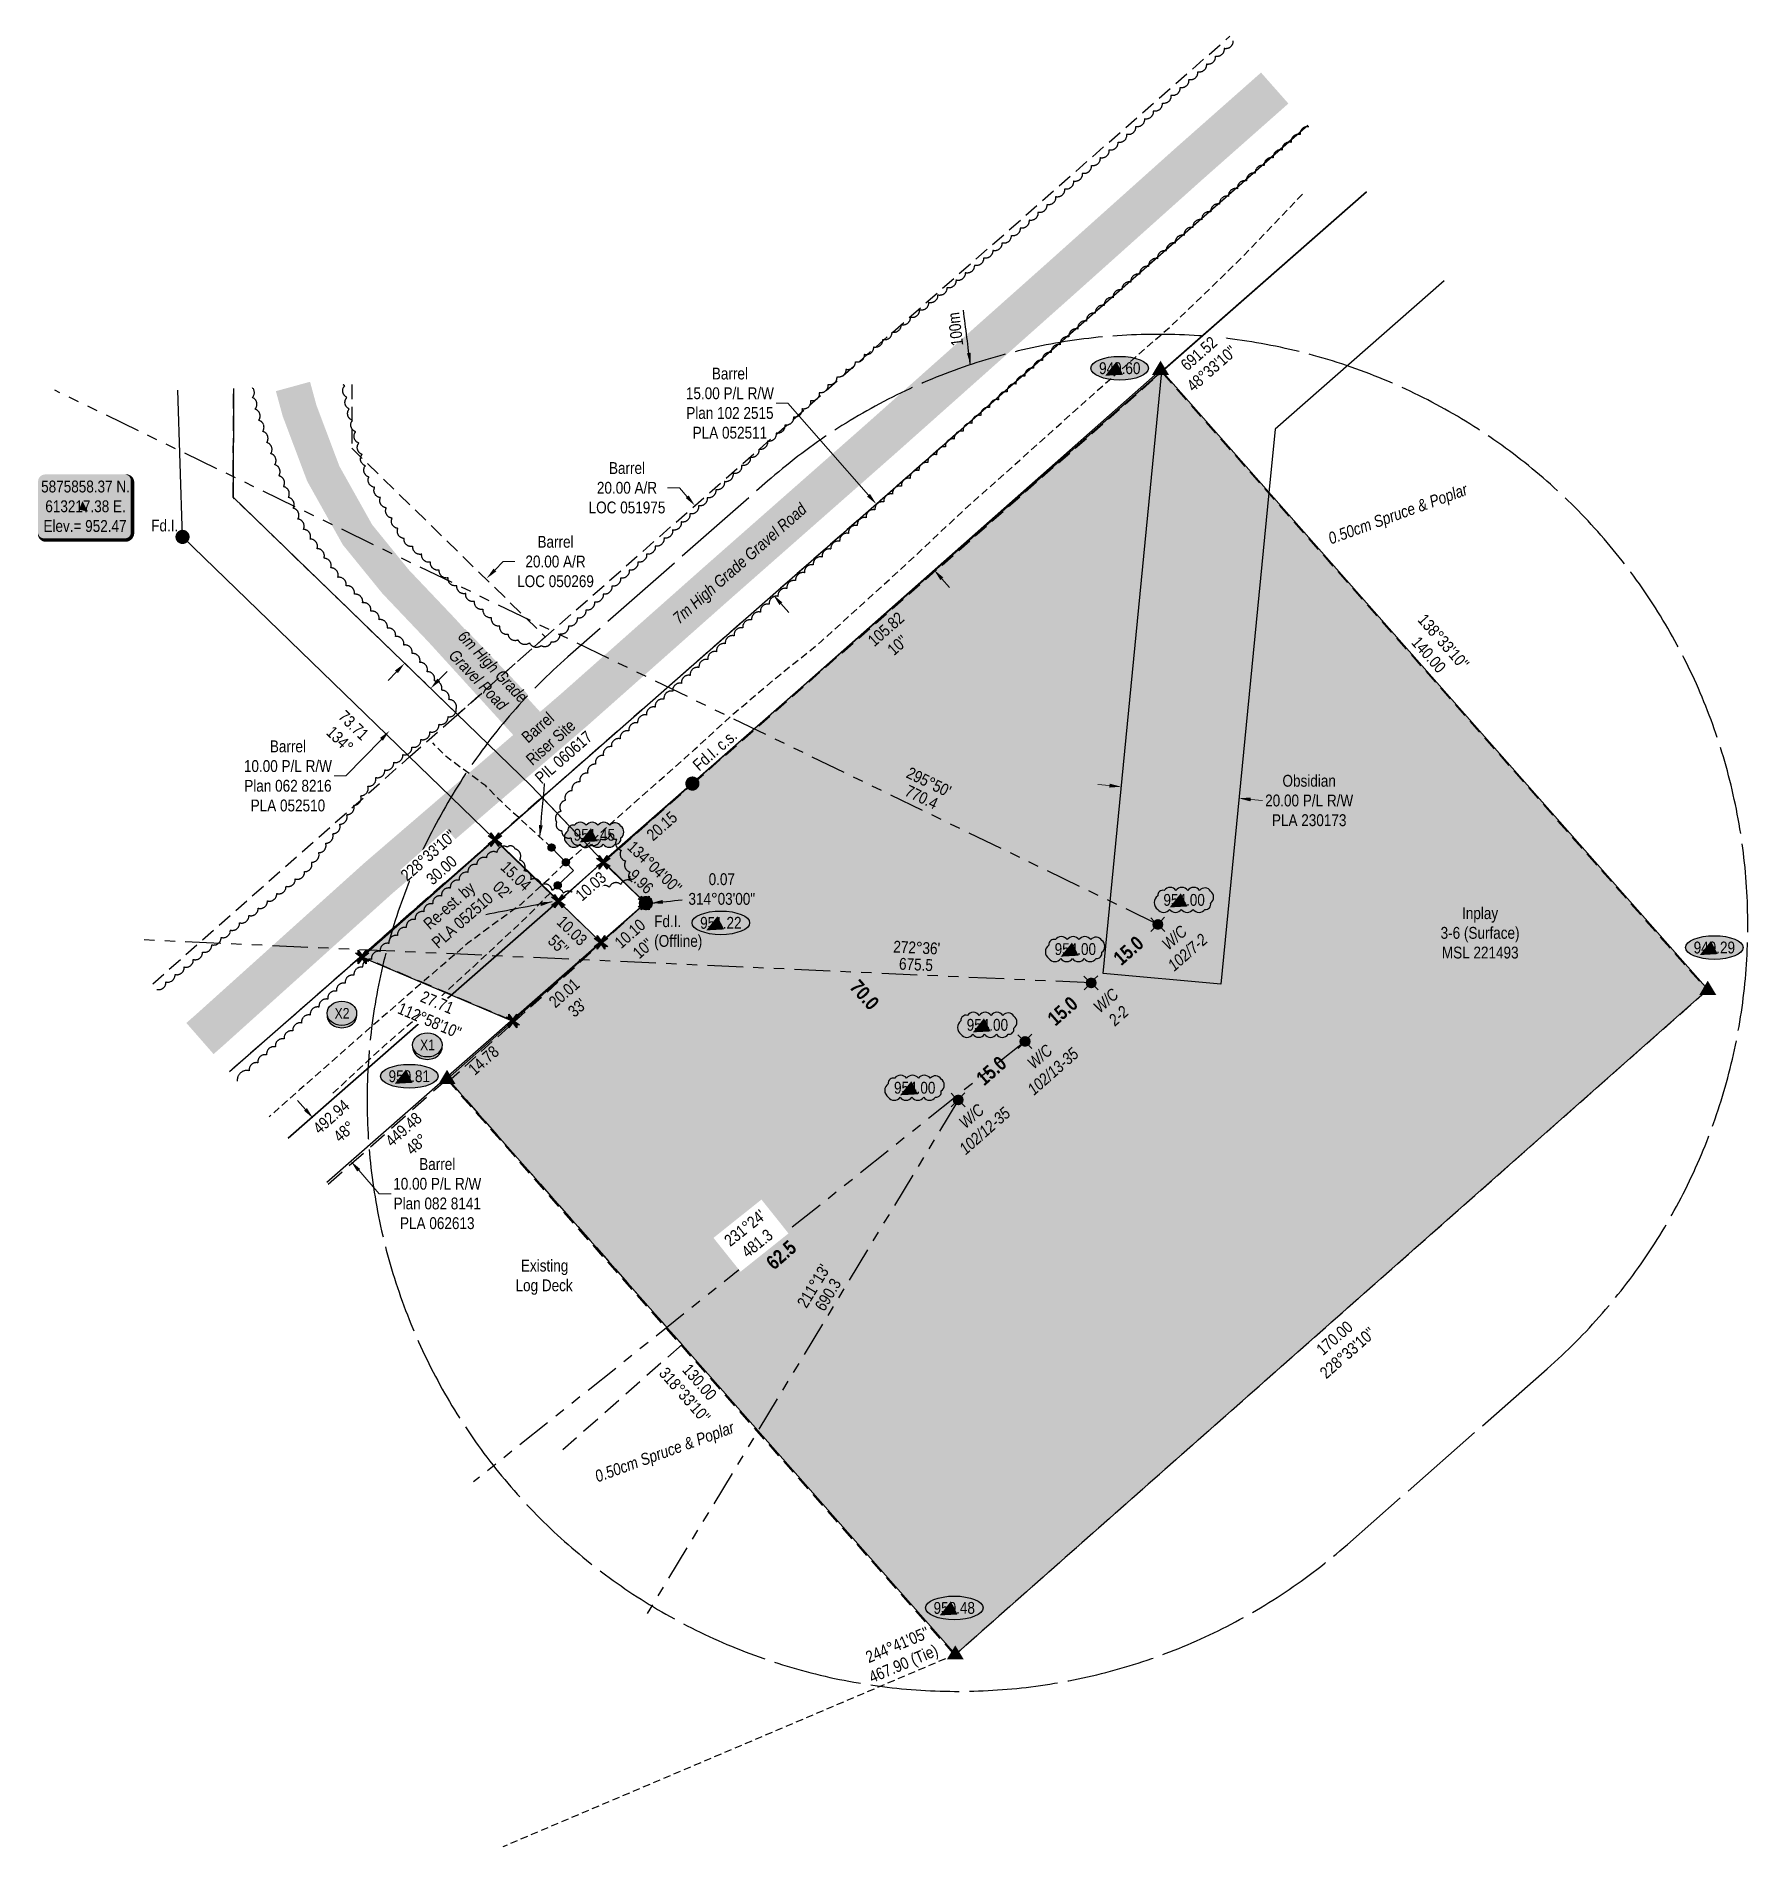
# Model space of a CAD drawing. Extents: x 608923 to 639703, y 5874498 to 5880756.
# Drawn here: x 614660 to 616108, y 5875053 to 5876585 of the extents above; entities that cross this region are included whole.
import ezdxf
from ezdxf.enums import TextEntityAlignment as Align

# ---------------------------------------------------------------- set-up
doc = ezdxf.new("R2010")
doc.units = 0
doc.header["$LTSCALE"] = 5
doc.header["$PDSIZE"] = 0.5
for name, pattern in [('0', [1, 1, 0]), ('foc-ACCESSROAD', [3.75, 2.5, -1.25]), ('foc-BUFFER', [16.75, 15, -1.75]), ('foc-DRILLPATH', [14.75, 6, -1.75, 1.75, -1.75, 1.75, -1.75]), ('foc-TIELINE', [1.875, 1.25, -0.625]), ('HIDDEN2', [4.7625, 3.175, -1.5875]), ('UG_PIPE', [1.875, 1.25, -0.625])]:
    doc.linetypes.add(name, pattern=pattern)
doc.layers.get('Defpoints').update_dxf_attribs({"color": 9})
doc.layers.add('AS-PIPE-AG', color=7, linetype='Continuous', true_color=0x7d00fa)
for name, color, linetype in [('AS-PIPE-UG', 44, 'UG_PIPE'), ('AS-ROADS', 254, 'Continuous'), ('AS-SYMBOL', 7, 'Continuous'), ('AUX-BUFFER', 7, 'foc-BUFFER'), ('C-AR', 13, 'foc-ACCESSROAD'), ('C-RW', 13, 'Continuous'), ('C-WS', 13, 'foc-ACCESSROAD'), ('DETAIL-T', 7, 'Continuous'), ('F-AR', 190, 'foc-ACCESSROAD'), ('F-RW', 190, 'Continuous'), ('L-BD', 7, 'Continuous'), ('L-BD1', 253, 'Continuous'), ('L-MON', 1, 'Continuous'), ('L-TIE', 7, 'foc-TIELINE'), ('P-CROSSINGS', 250, 'Continuous'), ('P-ELEVATION', 7, 'Continuous'), ('P-PDRILLPATH', 12, 'foc-DRILLPATH'), ('P-PROPOSED', 10, 'Continuous'), ('P-PROPOSED-H', 21, 'Continuous'), ('P-TXT', 4, 'Continuous'), ('T-BUSH', 110, '0'), ('T-BUSH-T', 110, 'Continuous'), ('T-EXISTING RTF', 220, 'HIDDEN2'), ('T-EXISTING RTF-T', 220, 'Continuous')]:
    doc.layers.add(name, color=color, linetype=linetype)
for name, color, linetype, lineweight in [('C-RW-T', 13, 'Continuous', 9), ('C-WS-T', 13, 'Continuous', 9), ('F-AR-T', 190, 'Continuous', 9), ('F-RW-T', 190, 'Continuous', 9), ('T-TEXT', 48, 'Continuous', 18)]:
    doc.layers.add(name, color=color, linetype=linetype, lineweight=lineweight)
doc.styles.add('80', font='ARIALN.TTF', dxfattribs={"height": 10})
doc.styles.add('80CG', font='ARIALN.TTF', dxfattribs={"height": 10})
doc.styles.add('80L', font='ARIALN.TTF', dxfattribs={"height": 10})
doc.styles.add('80LS', font='ARIALNI.TTF', dxfattribs={"height": 10})
doc.styles.add('BOLD', font='ARIALNB.TTF')
doc.styles.add('Crossing', font='ARIALN.TTF', dxfattribs={"height": 10})
doc.dimstyles.new('CG2011', dxfattribs={"dimscale": 5, "dimtxt": 9, "dimasz": 2, "dimexe": 0.2, "dimexo": 0.0625, "dimgap": 0.5, "dimtad": 0, "dimtih": 1, "dimtoh": 1, "dimzin": 0, "dimdsep": 46, "dimtxsty": '80CG', "dimcen": 0.1, "dimse1": 1, "dimse2": 1, "dimclrd": 256, "dimclrt": 256, "dimaunit": 1, "dimadec": 4, "dimazin": 0, "dimtfac": 0.06, "dimtofl": 0, "dimtmove": 0, "dimatfit": 1, "dimfxl": 0.2, "dimtolj": 1, "dimtzin": 0, "dimlwd": -1, "dimarcsym": 0})
doc.dimstyles.new('Compass 5 000', dxfattribs={"dimscale": 5, "dimtxt": 9, "dimasz": 2, "dimexe": 0.2, "dimexo": 0.0625, "dimgap": 0.5, "dimtad": 0, "dimtih": 1, "dimtoh": 1, "dimzin": 0, "dimdsep": 46, "dimtxsty": '80CG', "dimcen": 0.1, "dimse1": 1, "dimse2": 1, "dimclrd": 256, "dimclrt": 256, "dimaunit": 1, "dimadec": 4, "dimazin": 0, "dimtfac": 0.06, "dimtofl": 0, "dimtmove": 0, "dimatfit": 1, "dimfxl": 0.2, "dimtolj": 1, "dimtzin": 0, "dimlwd": -1, "dimarcsym": 0})

msp = doc.modelspace()

# ---------------------------------------------------------------- texts
at = {"layer": 'AUX-BUFFER', "insert": (615434.576, 5876321.839), "char_height": 9.9961, "attachment_point": 1, "rotation": 97.192284, "style": '80L'}
msp.add_mtext_dynamic_manual_height_columns('100m', width=6.84691, gutter_width=45, heights=[0], dxfattribs=at)
at = {"layer": 'C-WS-T', "insert": (615839.672, 5875847.628), "char_height": 9.99611, "attachment_point": 1, "style": '80L'}
msp.add_mtext_dynamic_manual_height_columns('\\pi26.918;Inplay\\P\\pi8.767;3-6 (Surface)\\P\\pi9.8307;MSL 221493', width=83.20415, gutter_width=50, heights=[0], dxfattribs=at)
at = {"layer": 'F-RW-T', "insert": (615057.406, 5875982.88), "char_height": 9.99611, "attachment_point": 1, "rotation": 41.231502, "style": '80L'}
msp.add_mtext_dynamic_manual_height_columns('\\pi16.05;Barrel\\P\\pi6.3538;Riser Site\\P\\pi1.9013;PIL 060617', width=60.96312, gutter_width=50, heights=[0], dxfattribs=at)
at = {"layer": 'L-BD', "color": 3, "style": 'BOLD'}
msp.add_text('70.0', height=11.9953, rotation=311.450745, dxfattribs=at).set_placement((615347.565, 5875779.598))
at = {"layer": 'L-BD', "color": 4, "style": '80L'}
for s, p in [("211°13'", (615317.676, 5875527.241)), ('690.3', (615329.857, 5875519.858))]:
    msp.add_text(s, height=9.9961, rotation=58.778304, dxfattribs=at).set_placement(p, align=Align.MIDDLE_CENTER)
at = {"layer": 'L-BD', "color": 4, "attachment_point": 2, "style": '80L'}
for s, insert, char_height, width, rotation in [(" 105.82\\P10''", (615374.481, 5876085.646), 9.9961, 48.69143, 41.4507), ("138°33'10'' 140.00", (615854.687, 5876075.662), 9.99611, 49.26691, 311.4507), ('73.71\\P134° ', (614931.908, 5876005.189), 9.9961, 48.21604, 315.9507), ('20.15\\P ', (615185.993, 5875920.154), 9.9961, 46.30471, 41.4507), ("134°04'00'' \\P9.96", (615186.679, 5875885.096), 9.99611, 56.28546, 316.3661), ("10.10\\P10'' ", (615158.975, 5875829.04), 9.9961, 28.19271, 41.4507), ('14.78', (615035.066, 5875721.88), 9.9961, 46.30471, 41.4507), ('492.94\\P48°', (614906.095, 5875674.194), 9.9961, 49.91686, 41.4507), ('449.48\\P48°', (614967.315, 5875663.402), 9.9961, 49.91686, 41.4507), ("170.00\\P228°33'10'' ", (615755.338, 5875486.882), 9.99611, 51.07814, 41.4507)]:
    msp.add_mtext(s, dxfattribs=dict(at, insert=insert, char_height=char_height, width=width, rotation=rotation))
at = {"layer": 'L-BD', "color": 4, "char_height": 9.9961, "attachment_point": 2, "style": '80L', "bg_fill": 1, "box_fill_scale": 1, "bg_fill_color": 21, "bg_fill_transparency": 0}
for s, insert, width, rotation in [("15.04\\P02'", (615069.326, 5875877.677), 28.21317, 315.9435), ("10.03\\P55''", (615116.759, 5875831.411), 28.21317, 315.9435), ("20.01\\P33'", (615103.294, 5875778.873), 46.30471, 41.4507)]:
    msp.add_mtext(s, dxfattribs=dict(at, insert=insert, width=width, rotation=rotation))
at = {"layer": 'L-BD', "insert": (615210.375, 5875876.394), "char_height": 9.99611, "attachment_point": 1, "style": '80L', "bg_fill": 1, "box_fill_scale": 1, "bg_fill_color": 21, "bg_fill_transparency": 0}
msp.add_mtext_dynamic_manual_height_columns('\\pi18.526;0.07\\P\\pi1.4555;314°03\'00"', width=58.33967, gutter_width=50, heights=[0], dxfattribs=at)
at = {"layer": 'L-BD', "color": 3, "char_height": 11.9953, "width": 28.17301, "attachment_point": 1, "rotation": 41.305715, "style": 'BOLD', "bg_fill": 1, "box_fill_scale": 1, "bg_fill_color": 21, "bg_fill_transparency": 0}
for insert in [(615570.222, 5875806.706), (615514.485, 5875755.545), (615454.16, 5875705.041)]:
    msp.add_mtext('15.0', dxfattribs=dict(at, insert=insert))
at = {"layer": 'L-BD', "color": 3, "insert": (615385.261, 5875227.657), "char_height": 9.99611, "width": 64.63255, "attachment_point": 2, "rotation": 23.014978, "style": '80L'}
msp.add_mtext(" 244°41'05''\\P467.90 (Tie)", dxfattribs=at)
at = {"layer": 'L-BD1', "color": 4, "style": '80L'}
for s, rotation, p in [("295°50'", 334.173344, (615415.326, 5875953.65)), ('770.4', 334.173344, (615409.12, 5875940.828)), ("272°36'", 357.401897, (615405.046, 5875813.475)), ('675.5', 357.401897, (615404.4, 5875799.245))]:
    msp.add_text(s, height=9.9961, rotation=rotation, dxfattribs=at).set_placement(p, align=Align.MIDDLE_CENTER)
at = {"layer": 'L-MON', "color": 4, "attachment_point": 1, "style": '80L'}
for s, width, insert, char_height in [('Fd.I.', 2.35628, (614757.111, 5876175.623), 10), ('Fd.I.\\P(Offline)', 3.9639, (615182.809, 5875840.809), 9.9961)]:
    msp.add_mtext_dynamic_manual_height_columns(s, width=width, gutter_width=50, heights=[0], dxfattribs=dict(at, insert=insert, char_height=char_height))
at = {"layer": 'P-CROSSINGS', "color": 3, "insert": (615214.303, 5875969.846), "char_height": 9.9961, "attachment_point": 1, "rotation": 41.145988, "style": '80L'}
msp.add_mtext_dynamic_manual_height_columns('Fd.I. c.s.', width=44.28363, gutter_width=50, heights=[0], dxfattribs=at)
at = {"layer": 'P-TXT', "char_height": 9.99611, "attachment_point": 1, "style": '80L'}
for s, width, insert, rotation in [('\\pi-6.5074;{\\fArial Narrow|b0|i1|c0|p34;W/C \\P\\pi-14.652;102/7-2}', 7.90471, (615616.33, 5875822.604), 41.450745), ('\\pi-6.5074;{\\fArial Narrow|b0|i1|c0|p34;W/C \\P\\pi-4.0186;2-2}', 7.90471, (615558.321, 5875769.325), 41.429071), ('\\pi-6.5074;{\\fArial Narrow|b0|i1|c0|p34;W/C \\P\\pi-21.079;102/13-35}', 7.90471, (615502.431, 5875721.936), 41.394927), ('\\pi-4.5184;{\\fArial Narrow|b0|i1|c0|p34;W/C \\P\\pi-19.09;102/12-35}', 11.88272, (615443.146, 5875670.329), 41.448346)]:
    msp.add_mtext_dynamic_manual_height_columns(s, width=width, gutter_width=50, heights=[0], dxfattribs=dict(at, insert=insert, rotation=rotation))
at = {"layer": 'T-BUSH-T', "style": '80LS'}
msp.add_text('0.50cm Spruce & Poplar', height=9.99611, rotation=20, dxfattribs=at).set_placement((615812.226, 5876180.492), align=Align.MIDDLE_CENTER)
at = {"layer": 'T-EXISTING RTF-T', "insert": (615059.743, 5875549.44), "char_height": 10, "attachment_point": 1, "style": '80L'}
msp.add_mtext_dynamic_manual_height_columns('\\pi10.257;Existing \\P\\pi5.6974;Log Deck', width=58.93224, gutter_width=50, heights=[0], dxfattribs=at)
at = {"layer": 'T-TEXT', "insert": (615197.415, 5876094.256), "char_height": 9.99611, "attachment_point": 1, "rotation": 41.450745, "style": '80L'}
msp.add_mtext_dynamic_manual_height_columns('{\\fArial Narrow|b0|i1|c0|p34;7m High Grade Gravel Road}', width=147.67303, gutter_width=50, heights=[0], dxfattribs=at)
at = {"layer": 'T-TEXT', "insert": (615022.682, 5876083.33), "char_height": 9.99611, "attachment_point": 1, "rotation": 313.660635, "style": '80L', "bg_fill": 1, "box_fill_scale": 1, "bg_fill_color": 254, "bg_fill_transparency": 0}
msp.add_mtext_dynamic_manual_height_columns('\\pi0.61398;{\\fArial Narrow|b0|i1|c0|p34;6m High Grade \\P\\pi6.9519;Gravel Road}', width=77.63752, gutter_width=50, heights=[0], dxfattribs=at)

# ---------------------------------------------------------------- blocks, each defined once
blk = doc.blocks.new('fdia')
at = {"color": 255, "const_width": 1}
blk.add_lwpolyline([(-0.5, 0, 1), (0.5, 0, 1)], format="xyb", close=True, dxfattribs=at)
blk = doc.blocks.new('Fdiaa')
blk.add_blockref('fdia', (0, 0))
blk = doc.blocks.new('fdib')
at = {"color": 1, "const_width": 1.6}
blk.add_lwpolyline([(-0.4, 0, 1), (0.4, 0, 1)], format="xyb", close=True, dxfattribs=at)
at = {"color": 1}
blk.add_circle((0, 0), 0.8, dxfattribs=at)
blk = doc.blocks.new('Fdibb')
blk.add_blockref('fdib', (0, 0))
blk = doc.blocks.new('fdicc')
for name in ['Fdibb', 'Fdiaa']:
    blk.add_blockref(name, (0, 0))
blk = doc.blocks.new('FDI')
blk.add_blockref('fdicc', (0, 0))
blk = doc.blocks.new('*D632')
at = {"layer": 'Defpoints', "color": 0, "transparency": 16777216}
for p in [(615004.2, 5876161.4), (614934.8, 5876089.7), (614971.6, 5876054)]:
    blk.add_point(p, dxfattribs=at)
at = {"layer": 'F-AR-T', "transparency": 16777216}
for p, q in [((615048, 5876132.9), (615055, 5876140.1)), ((615055, 5876140.1), (615065, 5876140.1)), ((614964.7, 5876046.8), (614957.7, 5876039.6))]:
    blk.add_line(p, q, dxfattribs=at)
for points in [[(615046.8, 5876134.1), (615049.2, 5876131.8), (615041, 5876125.8)], [(614963.5, 5876048), (614965.9, 5876045.7), (614971.6, 5876054)]]:
    blk.add_solid(points, dxfattribs=at)
at = {"layer": 'F-AR-T', "transparency": 16777216, "insert": (615099.3, 5876140.1), "char_height": 10, "attachment_point": 5, "style": '80CG'}
blk.add_mtext('\\A1;Barrel\\P20.00 A/R\\PLOC 050269', dxfattribs=at)
blk = doc.blocks.new('TRIA')
blk.add_hatch(color=255).paths.add_polyline_path([(-0.04, 1.52), (-1.47, -0.87), (1.39, -0.87)])
blk = doc.blocks.new('TRIAA')
blk.add_blockref('TRIA', (0, 0))
blk = doc.blocks.new('TRIB')
at = {"color": 1}
blk.add_lwpolyline([(-1.12, -0.67), (-0.04, 1.13), (1.04, -0.67)], close=True, dxfattribs=at)
blk = doc.blocks.new('TRIBB')
blk.add_blockref('TRIB', (0, 0))
blk = doc.blocks.new('TRICC')
for name in ['TRIAA', 'TRIBB']:
    blk.add_blockref(name, (0, 0))
blk = doc.blocks.new('plspike')
blk.add_blockref('TRICC', (0, 0))
blk = doc.blocks.new('RISER')
h = blk.add_hatch(color=255)
h.dxf.hatch_style = 1
edge = h.paths.add_edge_path()
edge.add_arc((0, 0), 0.7, 0, 360)
blk.add_hatch(color=13).paths.add_polyline_path([(0.58, -0.15), (-0.58, -0.15, 0.774597)])
at = {"color": 13}
blk.add_line((-0.58, -0.15), (0.58, -0.15), dxfattribs=at)
blk.add_circle((0, 0), 0.6, dxfattribs=at)
blk = doc.blocks.new('*D633')
at = {"layer": 'Defpoints', "color": 0, "transparency": 16777216}
for p in [(615320.7, 5876278.1), (615386.9, 5876202.7), (615217.3, 5876187.4)]:
    blk.add_point(p, dxfattribs=at)
at = {"layer": 'F-AR-T', "transparency": 16777216}
for p, q in [((615204.1, 5876202.5), (615194.1, 5876202.5)), ((615210.7, 5876195), (615204.1, 5876202.5)), ((615290.1, 5876104.5), (615296.7, 5876097))]:
    blk.add_line(p, q, dxfattribs=at)
for points in [[(615212, 5876196.1), (615209.5, 5876193.9), (615217.3, 5876187.4)], [(615291.3, 5876105.6), (615288.8, 5876103.4), (615283.5, 5876112)]]:
    blk.add_solid(points, dxfattribs=at)
at = {"layer": 'F-AR-T', "transparency": 16777216, "insert": (615159.8, 5876202.5), "char_height": 10, "attachment_point": 5, "style": '80CG'}
blk.add_mtext('\\A1;Barrel\\P20.00 A/R\\PLOC 051975', dxfattribs=at)
blk = doc.blocks.new('*D634')
at = {"layer": 'Defpoints', "color": 0, "transparency": 16777216}
for p in [(615420.5, 5876232.3), (615370.9, 5876188.7), (615469.2, 5876176.7)]:
    blk.add_point(p, dxfattribs=at)
at = {"layer": 'F-RW-T', "transparency": 16777216}
for p, q in [((615296, 5876274.1), (615286, 5876274.1)), ((615364.3, 5876196.2), (615296, 5876274.1)), ((615426.2, 5876125.6), (615432.8, 5876118.1))]:
    blk.add_line(p, q, dxfattribs=at)
for points in [[(615365.5, 5876197.3), (615363, 5876195.1), (615370.9, 5876188.7)], [(615427.5, 5876126.7), (615425, 5876124.5), (615419.6, 5876133.2)]]:
    blk.add_solid(points, dxfattribs=at)
at = {"layer": 'F-RW-T', "transparency": 16777216, "insert": (615246.9, 5876274.1), "char_height": 10, "attachment_point": 5, "style": '80CG'}
blk.add_mtext('\\A1;Barrel\\P15.00 P/L R/W\\PPlan 102 2515\\PPLA 052511', dxfattribs=at)
blk = doc.blocks.new('*D635')
at = {"layer": 'Defpoints', "color": 0, "transparency": 16777216}
for p in [(614856.7, 5876165.2), (614822, 5876129.3), (614958.8, 5875996.9)]:
    blk.add_point(p, dxfattribs=at)
at = {"layer": 'F-RW-T', "transparency": 16777216}
for p, q in [((615000.5, 5876040), (615007.5, 5876047.2)), ((614951.9, 5875989.7), (614921.9, 5875958.7)), ((614921.9, 5875958.7), (614911.9, 5875958.7))]:
    blk.add_line(p, q, dxfattribs=at)
for points in [[(614999.3, 5876041.1), (615001.7, 5876038.8), (614993.6, 5876032.8)], [(614950.7, 5875990.9), (614953.1, 5875988.5), (614958.8, 5875996.9)]]:
    blk.add_solid(points, dxfattribs=at)
at = {"layer": 'F-RW-T', "transparency": 16777216, "insert": (614872.8, 5875958.7), "char_height": 10, "attachment_point": 5, "style": '80CG'}
blk.add_mtext('\\A1;Barrel\\P10.00 P/L R/W\\PPlan 062 8216\\PPLA 052510', dxfattribs=at)
blk = doc.blocks.new('*D636')
at = {"layer": 'Defpoints', "color": 0, "transparency": 16777216}
for p in [(614934, 5875704), (614966, 5875667.5), (614926.2, 5875632.6)]:
    blk.add_point(p, dxfattribs=at)
at = {"layer": 'F-RW-T', "transparency": 16777216}
for p, q in [((614887.6, 5875676.6), (614881, 5875684.1)), ((614932.8, 5875625.1), (614950.1, 5875605.3)), ((614950.1, 5875605.3), (614960.1, 5875605.3))]:
    blk.add_line(p, q, dxfattribs=at)
for points in [[(614888.9, 5875677.7), (614886.4, 5875675.5), (614894.2, 5875669.1)], [(614934, 5875626.2), (614931.5, 5875624), (614926.2, 5875632.6)]]:
    blk.add_solid(points, dxfattribs=at)
at = {"layer": 'F-RW-T', "transparency": 16777216, "insert": (614999.2, 5875605.3), "char_height": 10, "attachment_point": 5, "style": '80CG'}
blk.add_mtext('\\A1;Barrel\\P10.00 P/L R/W\\PPlan 082 8141\\PPLA 062613', dxfattribs=at)
blk = doc.blocks.new('TEMP')
h = blk.add_hatch(color=255)
h.dxf.hatch_style = 1
h.paths.add_polyline_path([(0, 0.25), (-0.67, 1.15), (-0.67, 0.67), (-1.15, 0.67), (-0.25, 0), (-1.15, -0.67), (-0.67, -0.67), (-0.67, -1.15), (0, -0.25), (0.67, -1.15), (0.67, -0.67), (1.15, -0.67), (0.25, 0), (1.15, 0.67), (0.67, 0.67), (0.67, 1.15)])
h.paths.add_polyline_path([(0.57, 0.85), (0.57, 0.57), (0.85, 0.57), (0.08, 0), (0.85, -0.57), (0.57, -0.57), (0.57, -0.85), (0, -0.08), (-0.57, -0.85), (-0.57, -0.57), (-0.85, -0.57), (-0.08, 0), (-0.85, 0.57), (-0.57, 0.57), (-0.57, 0.85), (0, 0.08)], flags=16)
h = blk.add_hatch(color=1)
h.dxf.hatch_style = 1
h.paths.add_polyline_path([(0, 0.08), (-0.57, 0.85), (-0.57, 0.57), (-0.85, 0.57), (-0.08, 0), (-0.85, -0.57), (-0.57, -0.57), (-0.57, -0.85), (0, -0.08), (0.57, -0.85), (0.57, -0.57), (0.85, -0.57), (0.08, 0), (0.85, 0.57), (0.57, 0.57), (0.57, 0.85)])
at = {"color": 1}
for p, q in [((-0.08, 0), (0.08, 0)), ((0, 0.08), (0, -0.08))]:
    blk.add_line(p, q, dxfattribs=at)
at = {"color": 255, "flags": 128}
blk.add_lwpolyline([(-0.25, 0), (-1.15, 0.67), (-0.67, 0.67), (-0.67, 1.15), (0, 0.25), (0.67, 1.15), (0.67, 0.67), (1.15, 0.67), (0.25, 0), (1.15, -0.67), (0.67, -0.67), (0.67, -1.15), (0, -0.25), (-0.67, -1.15), (-0.67, -0.67), (-1.15, -0.67)], close=True, dxfattribs=at)
at = {"color": 1, "flags": 128}
blk.add_lwpolyline([(-0.08, 0), (-0.85, 0.57), (-0.57, 0.57), (-0.57, 0.85), (0, 0.08), (0.57, 0.85), (0.57, 0.57), (0.85, 0.57), (0.08, 0), (0.85, -0.57), (0.57, -0.57), (0.57, -0.85), (0, -0.08), (-0.57, -0.85), (-0.57, -0.57), (-0.85, -0.57)], close=True, dxfattribs=at)
blk = doc.blocks.new('WC')
at = {"layer": 'L-MON'}
h = blk.add_hatch(color=255, dxfattribs=at)
h.dxf.hatch_style = 1
edge = h.paths.add_edge_path()
edge.add_arc((0, 0), 0.9, 0, 360)
at = {"layer": 'L-MON', "color": 240, "flags": 128}
for points in [[(-0.62, 0.5), (-1.23, 1.12)], [(0.52, 0.61), (1.13, 1.21)], [(-1.18, -1.18), (-0.56, -0.57)], [(1.16, -1.18), (0.56, -0.57)]]:
    blk.add_lwpolyline(points, dxfattribs=at)
at = {"layer": 'L-MON', "color": 240}
for radius in [0.8, 0.373]:
    blk.add_circle((0, 0), radius, dxfattribs=at)
blk = doc.blocks.new('*U650')
h = blk.add_hatch(color=254)
edge = h.paths.add_edge_path()
edge.add_line((-34, -28.5), (34, -28.5))
edge.add_arc((34, -22.5), 6, 270, 360)
edge.add_line((40, -22.5), (40, 21))
edge.add_arc((34, 21), 6, 0, 90)
edge.add_line((34, 27), (-34, 27))
edge.add_arc((-34, 21), 6, 90, 180)
edge.add_line((-40, 21), (-40, -22.5))
edge.add_arc((-34, -22.5), 6, 180, 270)
at = {"color": 1, "flags": 128}
blk.add_lwpolyline([(-34, -28.5, 3, 3, 0), (34, -28.5, 3, 3, 0.414214), (40, -22.5, 3, 3, 0), (40, 21, 3, 0, 0.414214), (34, 27, 0, 0, 0), (-34, 27, 0, 0, 0.414214), (-40, 21, 0, 0, 0), (-40, -22.5, 0, 3, 0.414214)], format="xyseb", close=True, dxfattribs=at)
blk.add_lwpolyline([(-5.3, -2.8, 0, 10, 0), (0, 0, 5, 5, 0)], format="xyseb", dxfattribs=at)
at = {"color": 1, "style": '80'}
blk.add_attdef('ENTER_TEXT_001', (-36, -5), '', height=10, dxfattribs=at)
blk = doc.blocks.new('we')
at = {"layer": 'P-ELEVATION'}
h = blk.add_hatch(color=111, dxfattribs=at)
h.dxf.hatch_style = 1
edge = h.paths.add_edge_path()
edge.add_ellipse((0, 0), major_axis=(-24.4, 0), ratio=0.410256, start_angle=0, end_angle=360)
at = {"layer": 'P-ELEVATION', "color": 7, "flags": 128}
blk.add_lwpolyline([(0, 0, 12.5, 0, 0), (-12.4, -6.4, 0, 0, 0)], format="xyseb", dxfattribs=at)
at = {"layer": 'P-ELEVATION', "color": 7}
blk.add_ellipse((0, 0), major_axis=(-24.4, 0), ratio=0.410256, dxfattribs=at)
at = {"layer": 'P-ELEVATION', "style": '80'}
blk.add_attdef('ELEVATION', text='', height=10, dxfattribs=at).set_placement((0, 0), align=Align.MIDDLE_CENTER)
blk = doc.blocks.new('wa')
at = {"layer": 'P-ELEVATION'}
h = blk.add_hatch(color=111, dxfattribs=at)
h.dxf.hatch_style = 1
edge = h.paths.add_edge_path()
edge.add_arc((-17.4, -4.5), 6.1, 215, 325)
edge.add_arc((-7.4, -4.5), 6.1, 215, 325)
edge.add_arc((2.6, -4.5), 6.1, 215, 325)
edge.add_arc((12.7, -4.5), 6.1, 215, 325)
edge.add_arc((18.1, -3.7), 4.32, 263.4336, 373.4336)
edge.add_arc((18.8, 2.3), 6.1, 305, 415)
edge.add_arc((17.5, 4.4), 5.69, 30.6955, 140.6955)
edge.add_arc((8.1, 4.5), 6.1, 35, 145)
edge.add_arc((-1.9, 4.5), 6.1, 35, 145)
edge.add_arc((-11.9, 4.5), 6.1, 35, 145)
edge.add_arc((-18, 3.8), 4.33, 75.4261, 185.4261)
edge.add_arc((-18.4, -2.3), 6.96, 125, 235)
at = {"color": 240, "flags": 128}
blk.add_lwpolyline([(-22.4, -8, 0.520567), (-12.3, -8, 0.520567), (-2.4, -8, 0.520567), (7.6, -8, 0.520567), (17.6, -8, 0.520567), (22.4, -2.7, 0.520567), (22.4, 7.3, 0.520567), (13.1, 8, 0.520567), (3.1, 8, 0.520567), (-6.9, 8, 0.520567), (-16.9, 8, 0.520567), (-22.4, 3.4, 0.520567)], format="xyb", close=True, dxfattribs=at)
at = {"layer": 'P-ELEVATION', "color": 240, "flags": 128}
blk.add_lwpolyline([(0, 0, 12.5, 0, 0), (-12.4, -6.4, 0, 0, 0)], format="xyseb", dxfattribs=at)
at = {"layer": 'P-ELEVATION', "color": 240, "style": '80'}
blk.add_attdef('ELEVATION', text='', height=10, dxfattribs=at).set_placement((0, 0), align=Align.MIDDLE_CENTER)
blk = doc.blocks.new('*D701')
at = {"layer": 'C-RW-T', "transparency": 16777216}
for p, q in [((615568.2, 5875950.6), (615558.2, 5875951.5)), ((615687.7, 5875938.8), (615697.6, 5875937.9))]:
    blk.add_line(p, q, dxfattribs=at)
for points in [[(615568.3, 5875952.2), (615568, 5875948.9), (615578.1, 5875949.6)], [(615687.8, 5875940.5), (615687.5, 5875937.2), (615677.7, 5875939.8)]]:
    blk.add_solid(points, dxfattribs=at)
at = {"layer": 'Defpoints', "color": 0, "transparency": 16777216}
for p in [(615579.8, 5875967.2), (615679.4, 5875957.4), (615677.7, 5875939.8)]:
    blk.add_point(p, dxfattribs=at)
at = {"layer": 'C-RW-T', "transparency": 16777216, "insert": (615737.2, 5875937.9), "char_height": 10, "attachment_point": 5, "style": '80CG'}
blk.add_mtext('\\A1;Obsidian\\P20.00 P/L R/W\\PPLA 230173', dxfattribs=at)
blk = doc.blocks.new('xing2')
h = blk.add_hatch(color=50)
h.dxf.hatch_style = 1
edge = h.paths.add_edge_path()
edge.add_ellipse((0, 0), major_axis=(-12.5, 0), ratio=0.816297, start_angle=0, end_angle=360)
h = blk.add_hatch(color=250)
h.dxf.hatch_style = 1
edge = h.paths.add_edge_path()
edge.add_ellipse((0, -2), major_axis=(-12.5, 0), ratio=0.816297, start_angle=0, end_angle=180)
edge.add_line((12.5, -2), (12.5, 0))
edge.add_ellipse((0, 0), major_axis=(-12.5, 0), ratio=0.816297, start_angle=0, end_angle=180, ccw=False)
edge.add_line((-12.5, 0), (-12.5, -2))
at = {"color": 250}
blk.add_ellipse((0, 0), major_axis=(-12.5, 0), ratio=0.816297, dxfattribs=at)
blk.add_ellipse((0, -2), major_axis=(-12.5, 0), ratio=0.816297, start_param=0, end_param=3.141593, dxfattribs=at)
at = {"color": 250, "style": 'Crossing'}
blk.add_attdef('CROSSING', text='', height=9, dxfattribs=at).set_placement((0.1, 0), align=Align.MIDDLE_CENTER)
at = {"color": 250, "style": 'Crossing', "flags": 1}
for tag, p in [('OWNER', (0.1, -12.5)), ('DESCRIPTION', (0.1, -25.8)), ('LOCATION', (0.1, -39.3)), ('DWG_REF', (0.1, -52.8))]:
    blk.add_attdef(tag, text='', height=9, dxfattribs=at).set_placement(p, align=Align.MIDDLE_CENTER)

# ---------------------------------------------------------------- dimensions: what is measured, and where the dimension line sits
at = {"layer": 'C-RW-T', "color": 3}
dim = msp.add_linear_dim(base=(615677.714, 5875939.81), p1=(615579.848, 5875967.192), p2=(615679.442, 5875957.416), angle=354.393686, text='Obsidian\\P20.00 P/L R/W\\PPLA 230173', dimstyle='Compass 5 000', dxfattribs=at)
dim.commit()
dim.dimension.update_dxf_attribs({"geometry": '*D701', "text_midpoint": (615737.158, 5875937.856), "dimtype": 161})
at = {"layer": 'F-AR-T', "color": 4}
dim = msp.add_linear_dim(base=(615217.327, 5876187.443), p1=(615386.856, 5876202.749), p2=(615320.714, 5876278.143), angle=131.259822, text='Barrel\\P20.00 A/R\\PLOC 051975', dimstyle='Compass 5 000', dxfattribs=at)
dim.commit()
dim.dimension.update_dxf_attribs({"geometry": '*D633', "text_midpoint": (615159.803, 5876202.478), "dimtype": 161})
at = {"layer": 'F-AR-T'}
dim = msp.add_linear_dim(base=(614971.64, 5876054.014), p1=(615004.192, 5876161.413), p2=(614934.784, 5876089.671), angle=225.947581, text='Barrel\\P20.00 A/R\\PLOC 050269', dimstyle='Compass 5 000', dxfattribs=at)
dim.commit()
dim.dimension.update_dxf_attribs({"geometry": '*D632', "text_midpoint": (615099.269, 5876140.131), "dimtype": 161})
at = {"layer": 'F-RW-T', "color": 4}
for base, p1, p2, angle, text, picture, middle in [((615370.869, 5876188.723), (615469.249, 5876176.699), (615420.495, 5876232.265), 131.263572, 'Barrel\\P15.00 P/L R/W\\PPlan 102 2515\\PPLA 052511', '*D634', (615246.881, 5876274.092)), ((614926.179, 5875632.615), (614934.029, 5875703.996), (614966.001, 5875667.525), 311.239559, 'Barrel\\P10.00 P/L R/W\\PPlan 082 8141\\PPLA 062613', '*D636', (614999.182, 5875605.334))]:
    dim = msp.add_linear_dim(base=base, p1=p1, p2=p2, angle=angle, text=text, dimstyle='Compass 5 000', dxfattribs=at)
    dim.commit()
    dim.dimension.update_dxf_attribs({"geometry": picture, "text_midpoint": middle, "dimtype": 161})

# ---------------------------------------------------------------- hatches: boundary and pattern name
at = {"layer": 'P-PROPOSED-H'}
h = msp.add_hatch(color=256, dxfattribs=at)
h.dxf.hatch_style = 1
h.paths.add_polyline_path([(615063.187, 5875751.388), (615137.804, 5875817.891), (615048.026, 5875904.738), (614935.645, 5875805.484), (615012.161, 5875773.03)])
h.paths.add_polyline_path([(615215.156, 5875952.286), (615139.674, 5875885.62), (615175.369, 5875851.069), (615063.187, 5875751.388), (615007.821, 5875702.488), (615437.922, 5875215.505), (616074.746, 5875777.944), (615611.561, 5876302.388)])

# ---------------------------------------------------------------- linework, layer by layer
at = {"layer": 'AS-PIPE-AG', "flags": 128}
msp.add_lwpolyline([(615095.986, 5875898.231), (615114.476, 5875878.841), (615101.231, 5875866.201)], dxfattribs=at)
at = {"layer": 'AS-PIPE-UG', "flags": 128}
for points in [[(615109.256, 5875886.441), (615125.796, 5875900.041), (615150.771, 5875922.536), (615187.366, 5875954.966), (615217.306, 5875981.341), (615250.506, 5876011.871), (615285.936, 5876041.646), (615324.336, 5876072.661), (615397.136, 5876138.821), (615445.141, 5876183.886), (615492.406, 5876225.996), (615562.806, 5876289.171), (615620.741, 5876339.766), (615681.311, 5876398.326), (615732.041, 5876451.676)], [(615095.871, 5875898.146), (615056.871, 5875933.796), (615040.196, 5875950.281), (615006.746, 5875975.116), (614995.421, 5875986.631)], [(615107.571, 5875884.891), (615092.946, 5875870.946), (615069.546, 5875849.806), (615025.226, 5875817.346), (614988.251, 5875785.396), (614937.501, 5875741.436), (614882.881, 5875693.421), (614856.87, 5875670.324)], [(614910.921, 5875690.311), (614954.026, 5875730.226), (614997.291, 5875767.501), (615029.791, 5875797.366), (615076.311, 5875840.616), (615101.121, 5875866.371)]]:
    msp.add_lwpolyline(points, dxfattribs=at)
at = {"layer": 'AS-ROADS', "flags": 128}
for points, const_width in [([(615708.035, 5876540.736), (615635.661, 5876476.786), (615526.796, 5876379.361), (615375.286, 5876244.531), (615236.236, 5876122.081), (615115.341, 5876014.921), (614949.401, 5875872.266), (614806.586, 5875743.781), (614798.356, 5875736.582)], 34.986), ([(615086.821, 5875990.081), (615002.911, 5876082.116), (614964.041, 5876123.016), (614931.671, 5876162.846), (614902.746, 5876214.461), (614882.691, 5876267.711), (614877.07, 5876288.257)], 29.988)]:
    msp.add_lwpolyline(points, dxfattribs=dict(at, const_width=const_width))
at = {"layer": 'AUX-BUFFER', "color": 251, "linetype": 'foc-BUFFER', "flags": 128}
msp.add_lwpolyline([(615938.555, 5875457.095, 1), (615278.735, 5876208.001), (615109.735, 5876059.501, 1), (615769.555, 5875308.595)], format="xyb", close=True, dxfattribs=at)
at = {"layer": 'C-AR'}
msp.add_lwpolyline([(615137.804, 5875817.891), (615062.431, 5875751.812), (615011.511, 5875773.412), (614934.882, 5875805.915), (615047.846, 5875904.927), (615101.894, 5875852.633), (615137.804, 5875817.891)], close=True, dxfattribs=at)
at = {"layer": 'C-RW'}
msp.add_lwpolyline([(615851.517, 5876377.775), (615708.378, 5876252.185), (615703.076, 5876198.181), (615662.289, 5875782.665), (615562.726, 5875791.573), (615612.38, 5876300.882), (615785.62, 5876452.88)], dxfattribs=at)
at = {"layer": 'C-WS'}
msp.add_lwpolyline([(615437.333, 5875214.942), (615008.668, 5875700.386), (615175.369, 5875851.069), (615139.674, 5875885.62), (615215.022, 5875951.642), (615612.407, 5876300.285), (616074.205, 5875777.376), (615437.333, 5875214.942)], close=True, dxfattribs=at)
at = {"layer": 'F-AR'}
for points in [[(614758.343, 5875782.857), (614975.972, 5875975.053), (615013.534, 5876008.226), (615088.676, 5876074.581), (615670.045, 5876584.604)], [(615736.171, 5876509.238), (615165.595, 5876008.616), (615085.599, 5875938.507), (615048.033, 5875905.337), (614823.493, 5875708.541)], [(614926.94, 5876289.895), (614926.789, 5876236.136), (615090.677, 5876076.336), (615016.375, 5876010.735), (614826.351, 5876194.576), (614826.881, 5876286.608)]]:
    msp.add_lwpolyline(points, dxfattribs=at)
at = {"layer": 'F-RW'}
for points in [[(614823.493, 5875708.541), (615048.033, 5875905.337), (615085.599, 5875938.507), (615165.595, 5876008.616), (615736.171, 5876509.238)], [(615785.612, 5876452.888), (615214.994, 5875952.239), (615139.647, 5875886.217), (615102.081, 5875853.044), (614872.902, 5875652.18)], [(614826.881, 5876286.608), (614826.351, 5876194.576), (615006.452, 5876020.335), (615078.517, 5875950.617), (615139.647, 5875886.217), (615102.099, 5875852.435), (614783.601, 5876160.981), (614779.525, 5876285.052)], [(614872.902, 5875652.18), (615102.081, 5875853.044), (615139.647, 5875886.217), (615175.369, 5875851.069), (614905.752, 5875614.707)]]:
    msp.add_lwpolyline(points, dxfattribs=at)
msp.add_lwpolyline([(615139.647, 5875886.217), (615102.081, 5875853.044), (615048.033, 5875905.337), (615088.008, 5875940.618), (615139.647, 5875886.217)], close=True, dxfattribs=at)
at = {"layer": 'L-MON', "color": 3}
msp.add_circle((615175.369, 5875851.069), 0.35, dxfattribs=at)
at = {"layer": 'L-TIE', "flags": 128}
msp.add_lwpolyline([(615437.922, 5875215.505), (615054.705, 5875052.721)], dxfattribs=at)
at = {"layer": 'P-PDRILLPATH', "flags": 128}
for points in [[(615609.186, 5875833.116), (614675.421, 5876285.052)], [(615552.686, 5875783.616), (614743.478, 5875820.335)], [(615496.08, 5875733.595), (615029.881, 5875361.396)], [(615439.885, 5875683.969), (615174.807, 5875246.647)]]:
    msp.add_lwpolyline(points, dxfattribs=at)
at = {"layer": 'P-PROPOSED'}
for points in [[(615215.156, 5875952.286), (615139.674, 5875885.62), (615175.369, 5875851.069), (615063.187, 5875751.388), (615007.821, 5875702.488), (615437.922, 5875215.505), (616074.746, 5875777.944), (615611.561, 5876302.388)], [(615063.187, 5875751.388), (615137.804, 5875817.891), (615048.026, 5875904.738), (614935.645, 5875805.484), (615012.161, 5875773.03)]]:
    msp.add_lwpolyline(points, close=True, dxfattribs=at)
at = {"layer": 'T-BUSH', "flags": 128}
for points in [[(615672.636, 5876580.821, -0.52056705), (615665.144, 5876574.204, -0.52056705), (615657.651, 5876567.587, -0.52056705), (615650.158, 5876560.971, -0.52056705), (615642.666, 5876554.354, -0.52056705), (615635.173, 5876547.737, -0.52056705), (615627.68, 5876541.12, -0.52056705), (615620.187, 5876534.504, -0.52056705), (615612.695, 5876527.887, -0.52056705), (615605.202, 5876521.27, -0.52056705), (615597.692, 5876514.673, -0.52056705), (615590.182, 5876508.076, -0.52056705), (615582.672, 5876501.479, -0.52056705), (615575.162, 5876494.882, -0.52056705), (615567.651, 5876488.285, -0.52056705), (615560.141, 5876481.688, -0.52056705), (615552.631, 5876475.091, -0.52056705), (615545.121, 5876468.494, -0.52056705), (615537.61, 5876461.898, -0.52056705), (615530.1, 5876455.301, -0.52056705), (615522.59, 5876448.704, -0.52056705), (615515.08, 5876442.107, -0.52056705), (615507.569, 5876435.51, -0.52056705), (615500.059, 5876428.913, -0.52056705), (615492.549, 5876422.316, -0.52056705), (615484.883, 5876415.904, -0.52056705), (615477.114, 5876409.614, -0.52056705), (615469.345, 5876403.324, -0.52056705), (615461.576, 5876397.034, -0.52056705), (615453.807, 5876390.744, -0.52056705), (615446.038, 5876384.454, -0.52056705), (615438.269, 5876378.164, -0.52056705), (615430.5, 5876371.874, -0.52056705), (615422.731, 5876365.584, -0.52056705), (615414.962, 5876359.293, -0.52056705), (615407.193, 5876353.003, -0.52056705), (615399.424, 5876346.713, -0.52056705), (615391.655, 5876340.423, -0.52056705), (615383.886, 5876334.133, -0.52056705), (615376.117, 5876327.843, -0.52056705), (615368.348, 5876321.553, -0.52056705), (615360.579, 5876315.263, -0.52056705), (615352.81, 5876308.973, -0.52056705), (615345.041, 5876302.683, -0.52056705), (615337.272, 5876296.393, -0.52056705), (615329.794, 5876289.768, -0.52056705), (615322.495, 5876282.939, -0.52056705), (615315.196, 5876276.109, -0.52056705), (615307.897, 5876269.28, -0.52056705), (615300.597, 5876262.45, -0.52056705), (615293.298, 5876255.621, -0.52056705), (615285.999, 5876248.791, -0.52056705), (615278.7, 5876241.961, -0.52056705), (615271.4, 5876235.132, -0.52056705), (615264.101, 5876228.302, -0.52056705), (615256.802, 5876221.473, -0.52056705), (615249.503, 5876214.643, -0.52056705), (615242.203, 5876207.813, -0.52056705), (615234.904, 5876200.984, -0.52056705), (615227.605, 5876194.154, -0.52056705), (615220.306, 5876187.325, -0.52056705), (615213.006, 5876180.495, -0.52056705), (615205.707, 5876173.665, -0.52056705), (615198.408, 5876166.836, -0.52056705), (615191.084, 5876160.033, -0.52056705), (615183.729, 5876153.263, -0.52056705), (615176.374, 5876146.494, -0.52056705), (615169.018, 5876139.725, -0.52056705), (615161.663, 5876132.956, -0.52056705), (615154.308, 5876126.187, -0.52056705), (615146.952, 5876119.418, -0.52056705), (615139.597, 5876112.649, -0.52056705), (615132.242, 5876105.879, -0.52056705), (615124.886, 5876099.11, -0.52056705), (615117.531, 5876092.341, -0.52056705), (615110.176, 5876085.572, -0.52056705), (615102.82, 5876078.803, -0.52056705), (615095.465, 5876072.034, -0.52056705), (615087.159, 5876068.975, -0.52056705), (615077.455, 5876071.374, -0.52056705), (615067.751, 5876073.772, -0.52056705), (615059.334, 5876078.442, -0.52056705), (615052.291, 5876085.535, -0.52056705), (615045.247, 5876092.628, -0.52056705), (615038.194, 5876099.711, -0.52056705), (615030.742, 5876106.374, -0.52056705), (615023.291, 5876113.037, -0.52056705), (615015.839, 5876119.7, -0.52056705), (615008.387, 5876126.362, -0.52056705), (615000.935, 5876133.025, -0.52056705), (614993.483, 5876139.688, -0.52056705), (614986.032, 5876146.351, -0.52056705), (614978.58, 5876153.014, -0.52056705), (614971.128, 5876159.676, -0.52056705), (614965.934, 5876168.159, -0.52056705), (614961.008, 5876176.857, -0.52056705), (614956.082, 5876185.555, -0.52056705), (614951.156, 5876194.253, -0.52056705), (614946.23, 5876202.951, -0.52056705), (614941.303, 5876211.649, -0.52056705), (614938.341, 5876221.169, -0.52056705), (614935.604, 5876230.783, -0.52056705), (614932.866, 5876240.397, -0.52056705), (614930.129, 5876250.011, -0.52056705), (614927.392, 5876259.625, -0.52056705), (614924.71, 5876269.252, -0.52056705), (614922.799, 5876279.064, -0.52056705), (614920.887, 5876288.875, -0.06206201), (614919.594, 5876289.654, -0.06206201)], [(615737.034, 5876507.846, 0.52056705), (615729.465, 5876501.316, 0.52056705), (615721.896, 5876494.786, 0.52056705), (615714.327, 5876488.257, 0.52056705), (615706.759, 5876481.727, 0.52056705), (615699.19, 5876475.197, 0.52056705), (615691.621, 5876468.668, 0.52056705), (615684.053, 5876462.138, 0.52056705), (615676.484, 5876455.608, 0.52056705), (615668.915, 5876449.079, 0.52056705), (615661.385, 5876442.505, 0.52056705), (615653.874, 5876435.909, 0.52056705), (615646.362, 5876429.313, 0.52056705), (615638.851, 5876422.717, 0.52056705), (615631.34, 5876416.122, 0.52056705), (615623.829, 5876409.526, 0.52056705), (615616.318, 5876402.93, 0.52056705), (615608.807, 5876396.334, 0.52056705), (615601.295, 5876389.738, 0.52056705), (615593.784, 5876383.143, 0.52056705), (615586.273, 5876376.547, 0.52056705), (615578.762, 5876369.951, 0.52056705), (615571.251, 5876363.355, 0.52056705), (615563.74, 5876356.759, 0.52056705), (615556.228, 5876350.164, 0.52056705), (615548.763, 5876343.516, 0.52056705), (615541.301, 5876336.865, 0.52056705), (615533.838, 5876330.214, 0.52056705), (615526.376, 5876323.564, 0.52056705), (615518.913, 5876316.913, 0.52056705), (615511.45, 5876310.262, 0.52056705), (615503.988, 5876303.612, 0.52056705), (615496.525, 5876296.961, 0.52056705), (615489.062, 5876290.31, 0.52056705), (615481.6, 5876283.66, 0.52056705), (615474.137, 5876277.009, 0.52056705), (615466.675, 5876270.358, 0.52056705), (615459.212, 5876263.707, 0.52056705), (615451.749, 5876257.057, 0.52056705), (615444.287, 5876250.406, 0.52056705), (615436.824, 5876243.755, 0.52056705), (615429.362, 5876237.105, 0.52056705), (615421.899, 5876230.454, 0.52056705), (615414.436, 5876223.803, 0.52056705), (615406.974, 5876217.153, 0.52056705), (615399.514, 5876210.499, 0.52056705), (615392.056, 5876203.843, 0.52056705), (615384.597, 5876197.188, 0.52056705), (615377.139, 5876190.533, 0.52056705), (615369.68, 5876183.877, 0.52056705), (615362.222, 5876177.222, 0.52056705), (615354.763, 5876170.567, 0.52056705), (615347.305, 5876163.911, 0.52056705), (615339.846, 5876157.256, 0.52056705), (615332.388, 5876150.601, 0.52056705), (615324.929, 5876143.945, 0.52056705), (615317.471, 5876137.29, 0.52056705), (615310.012, 5876130.635, 0.52056705), (615302.554, 5876123.979, 0.52056705), (615295.096, 5876117.324, 0.52056705), (615287.637, 5876110.669, 0.52056705), (615280.179, 5876104.013, 0.52056705), (615272.72, 5876097.358, 0.52056705), (615265.276, 5876090.686, 0.52056705), (615257.859, 5876083.986, 0.52056705), (615250.441, 5876077.285, 0.52056705), (615243.024, 5876070.584, 0.52056705), (615235.606, 5876063.883, 0.52056705), (615228.188, 5876057.182, 0.52056705), (615220.771, 5876050.481, 0.52056705), (615213.353, 5876043.78, 0.52056705), (615205.936, 5876037.079, 0.52056705), (615198.518, 5876030.379, 0.52056705), (615191.1, 5876023.678, 0.52056705), (615183.683, 5876016.977, 0.52056705), (615176.265, 5876010.276, 0.52056705), (615168.848, 5876003.575, 0.52056705), (615161.43, 5875996.874, 0.52056705), (615154.013, 5875990.173, 0.52056705), (615146.595, 5875983.472, 0.52056705), (615139.882, 5875976.072, 0.52056705), (615133.239, 5875968.603, 0.52056705), (615126.597, 5875961.133, 0.52056705), (615119.954, 5875953.663, 0.52056705), (615113.311, 5875946.193, 0.52056705), (615107.621, 5875938.138, 0.52056705), (615103.951, 5875928.84, 0.52056705), (615100.282, 5875919.542, 0.52056705), (615104.493, 5875912.454, 0.52056705), (615112.463, 5875906.422, 0.52056705), (615120.434, 5875900.389, 0.52056705), (615128.759, 5875900.375, 0.52056705), (615137.383, 5875905.431, 0.52056705), (615146.006, 5875910.486, 0.52056705), (615151.14, 5875905.227, 0.52056705), (615154.922, 5875895.974, 0.52056705), (615158.704, 5875886.721, 0.52056705), (615162.486, 5875877.468, 0.52056705), (615164.283, 5875869.234, 0.52056705), (615154.559, 5875866.92, 0.52056705), (615144.835, 5875864.605, 0.52056705), (615135.11, 5875862.291, 0.52056705), (615125.386, 5875859.976, 0.52056705), (615115.661, 5875857.662, 0.52056705), (615105.991, 5875859.527, 0.52056705), (615096.331, 5875862.095, 0.52056705), (615087.393, 5875866.57, 0.52056705), (615078.458, 5875871.051, 0.52056705), (615072.606, 5875878.371, 0.52056705), (615068.879, 5875887.646, 0.52056705), (615065.152, 5875896.922, 0.52056705), (615058.569, 5875898.572, 0.52056705), (615049.665, 5875894.028, 0.52056705), (615040.761, 5875889.485, 0.52056705), (615032.656, 5875883.773, 0.52056705), (615025.197, 5875877.119, 0.52056705), (615017.737, 5875870.465, 0.52056705), (615010.278, 5875863.811, 0.52056705), (615002.818, 5875857.157, 0.52056705), (614995.359, 5875850.502, 0.52056705), (614987.899, 5875843.848, 0.52056705), (614980.44, 5875837.194, 0.52056705), (614973.04, 5875830.474, 0.52056705), (614965.651, 5875823.742, 0.52056705), (614958.261, 5875817.009, 0.52056705), (614950.872, 5875810.277, 0.52056705), (614943.483, 5875803.545, 0.52056705), (614936.094, 5875796.813, 0.52056705), (614928.705, 5875790.081, 0.52056705), (614921.315, 5875783.349, 0.52056705), (614913.926, 5875776.616, 0.52056705), (614906.537, 5875769.884, 0.52056705), (614899.148, 5875763.152, 0.52056705), (614891.759, 5875756.42, 0.52056705), (614884.37, 5875749.688, 0.52056705), (614876.98, 5875742.956, 0.52056705), (614869.591, 5875736.223, 0.52056705), (614862.202, 5875729.491, 0.52056705), (614854.813, 5875722.759, 0.52056705), (614847.424, 5875716.027, 0.52056705), (614840.034, 5875709.295, 0.52056705), (614829.984, 5875700.616, 0.52056705)], [(614761.805, 5875778.136, 0.52056705), (614769.536, 5875784.473, 0.52056705), (614777.266, 5875790.81, 0.52056705), (614784.997, 5875797.148, 0.52056705), (614792.727, 5875803.485, 0.52056705), (614800.501, 5875809.769, 0.52056705), (614808.354, 5875815.953, 0.52056705), (614816.207, 5875822.138, 0.52056705), (614824.061, 5875828.322, 0.52056705), (614831.914, 5875834.507, 0.52056705), (614839.767, 5875840.692, 0.52056705), (614847.62, 5875846.876, 0.52056705), (614855.474, 5875853.061, 0.52056705), (614863.327, 5875859.245, 0.52056705), (614871.18, 5875865.43, 0.52056705), (614879.033, 5875871.614, 0.52056705), (614886.887, 5875877.799, 0.52056705), (614892.883, 5875885.785, 0.52056705), (614898.829, 5875893.821, 0.52056705), (614904.774, 5875901.857, 0.52056705), (614910.72, 5875909.892, 0.52056705), (614916.666, 5875917.928, 0.52056705), (614922.611, 5875925.963, 0.52056705), (614928.557, 5875933.999, 0.52056705), (614934.503, 5875942.035, 0.52056705), (614940.448, 5875950.07, 0.52056705), (614947.099, 5875957.443, 0.52056705), (614954.751, 5875963.875, 0.52056705), (614962.403, 5875970.307, 0.52056705), (614970.055, 5875976.739, 0.52056705), (614977.707, 5875983.171, 0.52056705), (614985.359, 5875989.603, 0.52056705), (614993.011, 5875996.035, 0.52056705), (615000.663, 5876002.467, 0.52056705), (615008.315, 5876008.899, 0.52056705), (615015.187, 5876015.413, 0.52056705), (615009.043, 5876023.297, 0.52056705), (615002.898, 5876031.181, 0.52056705), (614996.753, 5876039.066, 0.52056705), (614990.609, 5876046.95, 0.52056705), (614984.464, 5876054.835, 0.52056705), (614977.85, 5876062.31, 0.52056705), (614970.875, 5876069.47, 0.52056705), (614963.9, 5876076.631, 0.52056705), (614956.925, 5876083.791, 0.52056705), (614949.95, 5876090.952, 0.52056705), (614942.975, 5876098.112, 0.52056705), (614936, 5876105.272, 0.52056705), (614929.025, 5876112.433, 0.52056705), (614922.05, 5876119.593, 0.52056705), (614915.075, 5876126.754, 0.52056705), (614909.117, 5876134.765, 0.52056705), (614903.301, 5876142.895, 0.52056705), (614897.486, 5876151.025, 0.52056705), (614891.67, 5876159.156, 0.52056705), (614885.854, 5876167.286, 0.52056705), (614881.269, 5876176.12, 0.52056705), (614877.199, 5876185.251, 0.52056705), (614873.129, 5876194.381, 0.52056705), (614869.059, 5876203.511, 0.52056705), (614865.06, 5876212.669, 0.52056705), (614861.659, 5876222.069, 0.52056705), (614858.258, 5876231.469, 0.52056705), (614854.857, 5876240.869, 0.52056705), (614851.456, 5876250.268, 0.52056705), (614848.055, 5876259.668, 0.52056705), (614844.973, 5876269.16, 0.52056705), (614842.82, 5876278.922, 0.38676523), (614842.858, 5876287.133, 0.38676523)]]:
    msp.add_lwpolyline(points, format="xyb", dxfattribs=at)
at = {"layer": 'T-EXISTING RTF'}
msp.add_lwpolyline([(614906.922, 5875613.382), (615007.821, 5875702.488), (615206.405, 5875477.623), (615105.506, 5875388.517)], dxfattribs=at)

# ---------------------------------------------------------------- block references
at = {"layer": 'AS-SYMBOL', "color": 4, "xscale": 4.998055000000015, "yscale": 4.998055000000015, "zscale": 4.998055000000015}
msp.add_blockref('RISER', (615095.971, 5875898.171), dxfattribs=at)
at = {"layer": 'DETAIL-T', "color": 3}
ref = msp.add_blockref('*U650', (614701.234, 5876186.836), dxfattribs=dict(at, xscale=0.999611, yscale=0.999611, zscale=0.999611))
ref.add_attrib('ENTER_TEXT_001', '5875858.37 N.', (614663.929, 5876198.604), dxfattribs={"layer": '0', "color": 1, "height": 9.99611, "style": '80'})
ref.add_attrib('ENTER_TEXT_002', '613217.38 E.', (614667.451, 5876181.903), dxfattribs={"layer": '0', "color": 1, "height": 9.99611, "style": '80'})
ref.add_attrib('ENTER_TEXT_003', 'Elev.= 952.47', (614665.873, 5876165.202), dxfattribs={"layer": '0', "color": 1, "height": 9.99611, "style": '80'})
at = {"layer": 'L-MON', "color": 4, "xscale": 4.998055000000015, "yscale": 4.998055000000015, "zscale": 4.998055000000015}
for name, p in [('plspike', (615611.586, 5876302.436)), ('FDI', (614783.601, 5876160.981)), ('FDI', (615215.156, 5875952.286)), ('TEMP', (615048.026, 5875904.738)), ('FDI', (615175.781, 5875851.141)), ('TEMP', (615137.804, 5875817.891)), ('TEMP', (614935.645, 5875805.484)), ('plspike', (616074.746, 5875777.871)), ('TEMP', (615063.187, 5875751.388)), ('plspike', (615007.681, 5875702.561)), ('plspike', (615437.881, 5875215.566))]:
    msp.add_blockref(name, p, dxfattribs=at)
at = {"layer": 'L-MON', "color": 3}
for name, p, xscale, yscale, zscale in [('TEMP', (615175.12, 5875851.314), 4.998055000000008, 4.998055000000008, 4.998055000000008), ('WC', (615609.186, 5875833.116), 4.998055000000013, 4.998055000000013, 4.998055000000013), ('WC', (615552.686, 5875783.616), 4.998055000000013, 4.998055000000013, 4.998055000000013), ('WC', (615496.686, 5875734.116), 4.998055000000013, 4.998055000000013, 4.998055000000013), ('WC', (615440.186, 5875684.616), 4.998055000000013, 4.998055000000013, 4.998055000000013)]:
    msp.add_blockref(name, p, dxfattribs=dict(at, xscale=xscale, yscale=yscale, zscale=zscale))
at = {"layer": 'P-CROSSINGS', "color": 3, "xscale": 0.999611, "yscale": 0.999611, "zscale": 0.999611}
msp.add_blockref('xing2', (614918.493, 5875757.902), dxfattribs=at).add_auto_attribs({'CROSSING': 'X2'})
at = {"layer": 'P-ELEVATION', "color": 3, "xscale": 0.999611, "yscale": 0.999611, "zscale": 0.999611}
for p, values in [((615576.874, 5876303.721), {'ELEVATION': '949.60'}), ((615239.227, 5875834.45), {'ELEVATION': '951.22'}), ((616080.135, 5875813.565), {'ELEVATION': '949.29'}), ((614975.536, 5875704.683), {'ELEVATION': '950.81'}), ((615436.792, 5875254.831), {'ELEVATION': '950.48'})]:
    msp.add_blockref('we', p, dxfattribs=at).add_auto_attribs(values)
at = {"layer": 'P-ELEVATION', "xscale": 0.999611, "yscale": 0.999611, "zscale": 0.999611}
for p, values in [((615132.157, 5875908.965), {'ELEVATION': '951.45'}), ((615631.363, 5875853.867), {'ELEVATION': '954.00'}), ((615539.276, 5875812.248), {'ELEVATION': '954.00'}), ((615464.836, 5875748.158), {'ELEVATION': '954.00'}), ((615403.318, 5875694.948), {'ELEVATION': '954.00'})]:
    msp.add_blockref('wa', p, dxfattribs=at).add_auto_attribs(values)

msp.set_redraw_order([(e.dxf.handle, doc.entitydb.next_handle()) for e in msp.query("TEXT MTEXT ATTDEF DIMENSION ARC_DIMENSION")])  # texts and dimensions are drawn at this point

# ---------------------------------------------------------------- leaders
at = {"layer": 'AUX-BUFFER', "path_type": 1}
msp.add_leader([(615450.46, 5876306.661), (615444.546, 5876352.86)], dimstyle='CG2011', override={"dimasz": 2, "dimgap": 0.5, "dimtad": 0}, dxfattribs=at)
at = {"layer": 'F-RW-T', "path_type": 1}
msp.add_leader([(615085.991, 5875907.155), (615090.101, 5875952.424)], dimstyle='Compass 5 000', override={"dimgap": 0.5, "dimtad": 0}, dxfattribs=at)
at = {"layer": 'L-BD', "path_type": 1}
msp.add_leader([(615180.18, 5875851.137), (615206.515, 5875853.94)], dimstyle='Compass 5 000', override={"dimgap": 0.5, "dimtad": 0}, dxfattribs=at)
at = {"layer": 'L-MON', "path_type": 1}
msp.add_leader([(615096.376, 5875852.137), (615040.313, 5875841.334)], dimstyle='Compass 5 000', override={"dimgap": 0.5, "dimtad": 0}, dxfattribs=at)

# ---------------------------------------------------------------- next in the draw order: texts
at = {"layer": 'L-BD', "color": 4, "attachment_point": 2, "style": '80L', "bg_fill": 3, "box_fill_scale": 1.15, "bg_fill_color": 256, "bg_fill_true_color": 256, "bg_fill_transparency": 0}
for s, insert, char_height, width, rotation in [("228°33'10'' 30.00", (614988.45, 5875895.36), 9.99611, 49.29377, 41.4507), (' 10.03', (615124.64, 5875868.138), 9.9961, 31.39747, 41.4507), ('27.71\\P112°58\'10"', (615001.132, 5875771.775), 9.9961, 14.46681, 337.0277), ("130.00\\P318°33'10'' ", (615225.011, 5875449.241), 9.99611, 49.26691, 311.4507)]:
    msp.add_mtext(s, dxfattribs=dict(at, insert=insert, char_height=char_height, width=width, rotation=rotation))
at = {"layer": 'L-BD', "color": 4, "insert": (615256.44, 5875580.222), "char_height": 9.9961, "width": 41.93675, "attachment_point": 2, "rotation": 38.602845, "style": '80L', "bg_fill": 2}
msp.add_mtext("231°24'\\P481.3 ", dxfattribs=at)
at = {"layer": 'L-MON', "color": 3, "insert": (615621.483, 5876303.196), "char_height": 9.99611, "attachment_point": 1, "rotation": 41.241749, "style": '80L', "bg_fill": 3, "box_fill_scale": 1.15, "bg_fill_color": 256, "bg_fill_true_color": 256, "bg_fill_transparency": 0}
msp.add_mtext_dynamic_manual_height_columns('\\pi7.8124;691.52\\P\\pi0.12441;48°33\'10"', width=49.63615, gutter_width=50, heights=[0], dxfattribs=at)

# ---------------------------------------------------------------- next in the draw order: block references
at = {"layer": 'AS-SYMBOL', "color": 4, "xscale": 4.998055000000015, "yscale": 4.998055000000015, "zscale": 4.998055000000015}
for p in [(615108.111, 5875885.691), (615101.196, 5875866.151)]:
    msp.add_blockref('RISER', p, dxfattribs=at)
at = {"layer": 'L-MON', "xscale": 4.998055000000007, "yscale": 4.998055000000007, "zscale": 4.998055000000007}
for p in [(615139.674, 5875885.62), (615101.758, 5875852.76)]:
    msp.add_blockref('TEMP', p, dxfattribs=at)
at = {"layer": 'P-CROSSINGS', "color": 3, "xscale": 0.999611, "yscale": 0.999611, "zscale": 0.999611}
msp.add_blockref('xing2', (614990.844, 5875731.165), dxfattribs=at).add_auto_attribs({'CROSSING': 'X1'})

# ---------------------------------------------------------------- next in the draw order: texts
at = {"layer": 'L-BD', "color": 3, "insert": (615276.268, 5875549.184), "char_height": 11.9953, "width": 28.17301, "attachment_point": 1, "rotation": 41.305715, "style": 'BOLD', "bg_fill": 1, "box_fill_scale": 1.15, "bg_fill_color": 21, "bg_fill_transparency": 0}
msp.add_mtext('62.5', dxfattribs=at)
at = {"layer": 'L-MON', "insert": (614981.182, 5875831.073), "char_height": 9.99611, "attachment_point": 1, "rotation": 41.232904, "style": '80L'}
msp.add_mtext_dynamic_manual_height_columns('\\pi6.8637;Re-est. by \\P\\pi1.6714;PLA 052510', width=64.93538, gutter_width=50, heights=[0], dxfattribs=at)
at = {"layer": 'T-BUSH-T', "style": '80LS'}
msp.add_text('0.50cm Spruce & Poplar', height=9.99611, rotation=20, dxfattribs=at).set_placement((615191.54, 5875386.914), align=Align.MIDDLE_CENTER)

# ---------------------------------------------------------------- next in the draw order: dimensions: what is measured, and where the dimension line sits
at = {"layer": 'F-RW-T', "color": 4}
dim = msp.add_linear_dim(base=(614958.831, 5875996.894), p1=(614856.744, 5876165.172), p2=(614822.005, 5876129.263), angle=225.948529, text='Barrel\\P10.00 P/L R/W\\PPlan 062 8216\\PPLA 052510', dimstyle='Compass 5 000', dxfattribs=at)
dim.commit()
dim.dimension.update_dxf_attribs({"geometry": '*D635', "text_midpoint": (614872.837, 5875958.744), "dimtype": 161})

doc.saveas('drawing.dxf')
